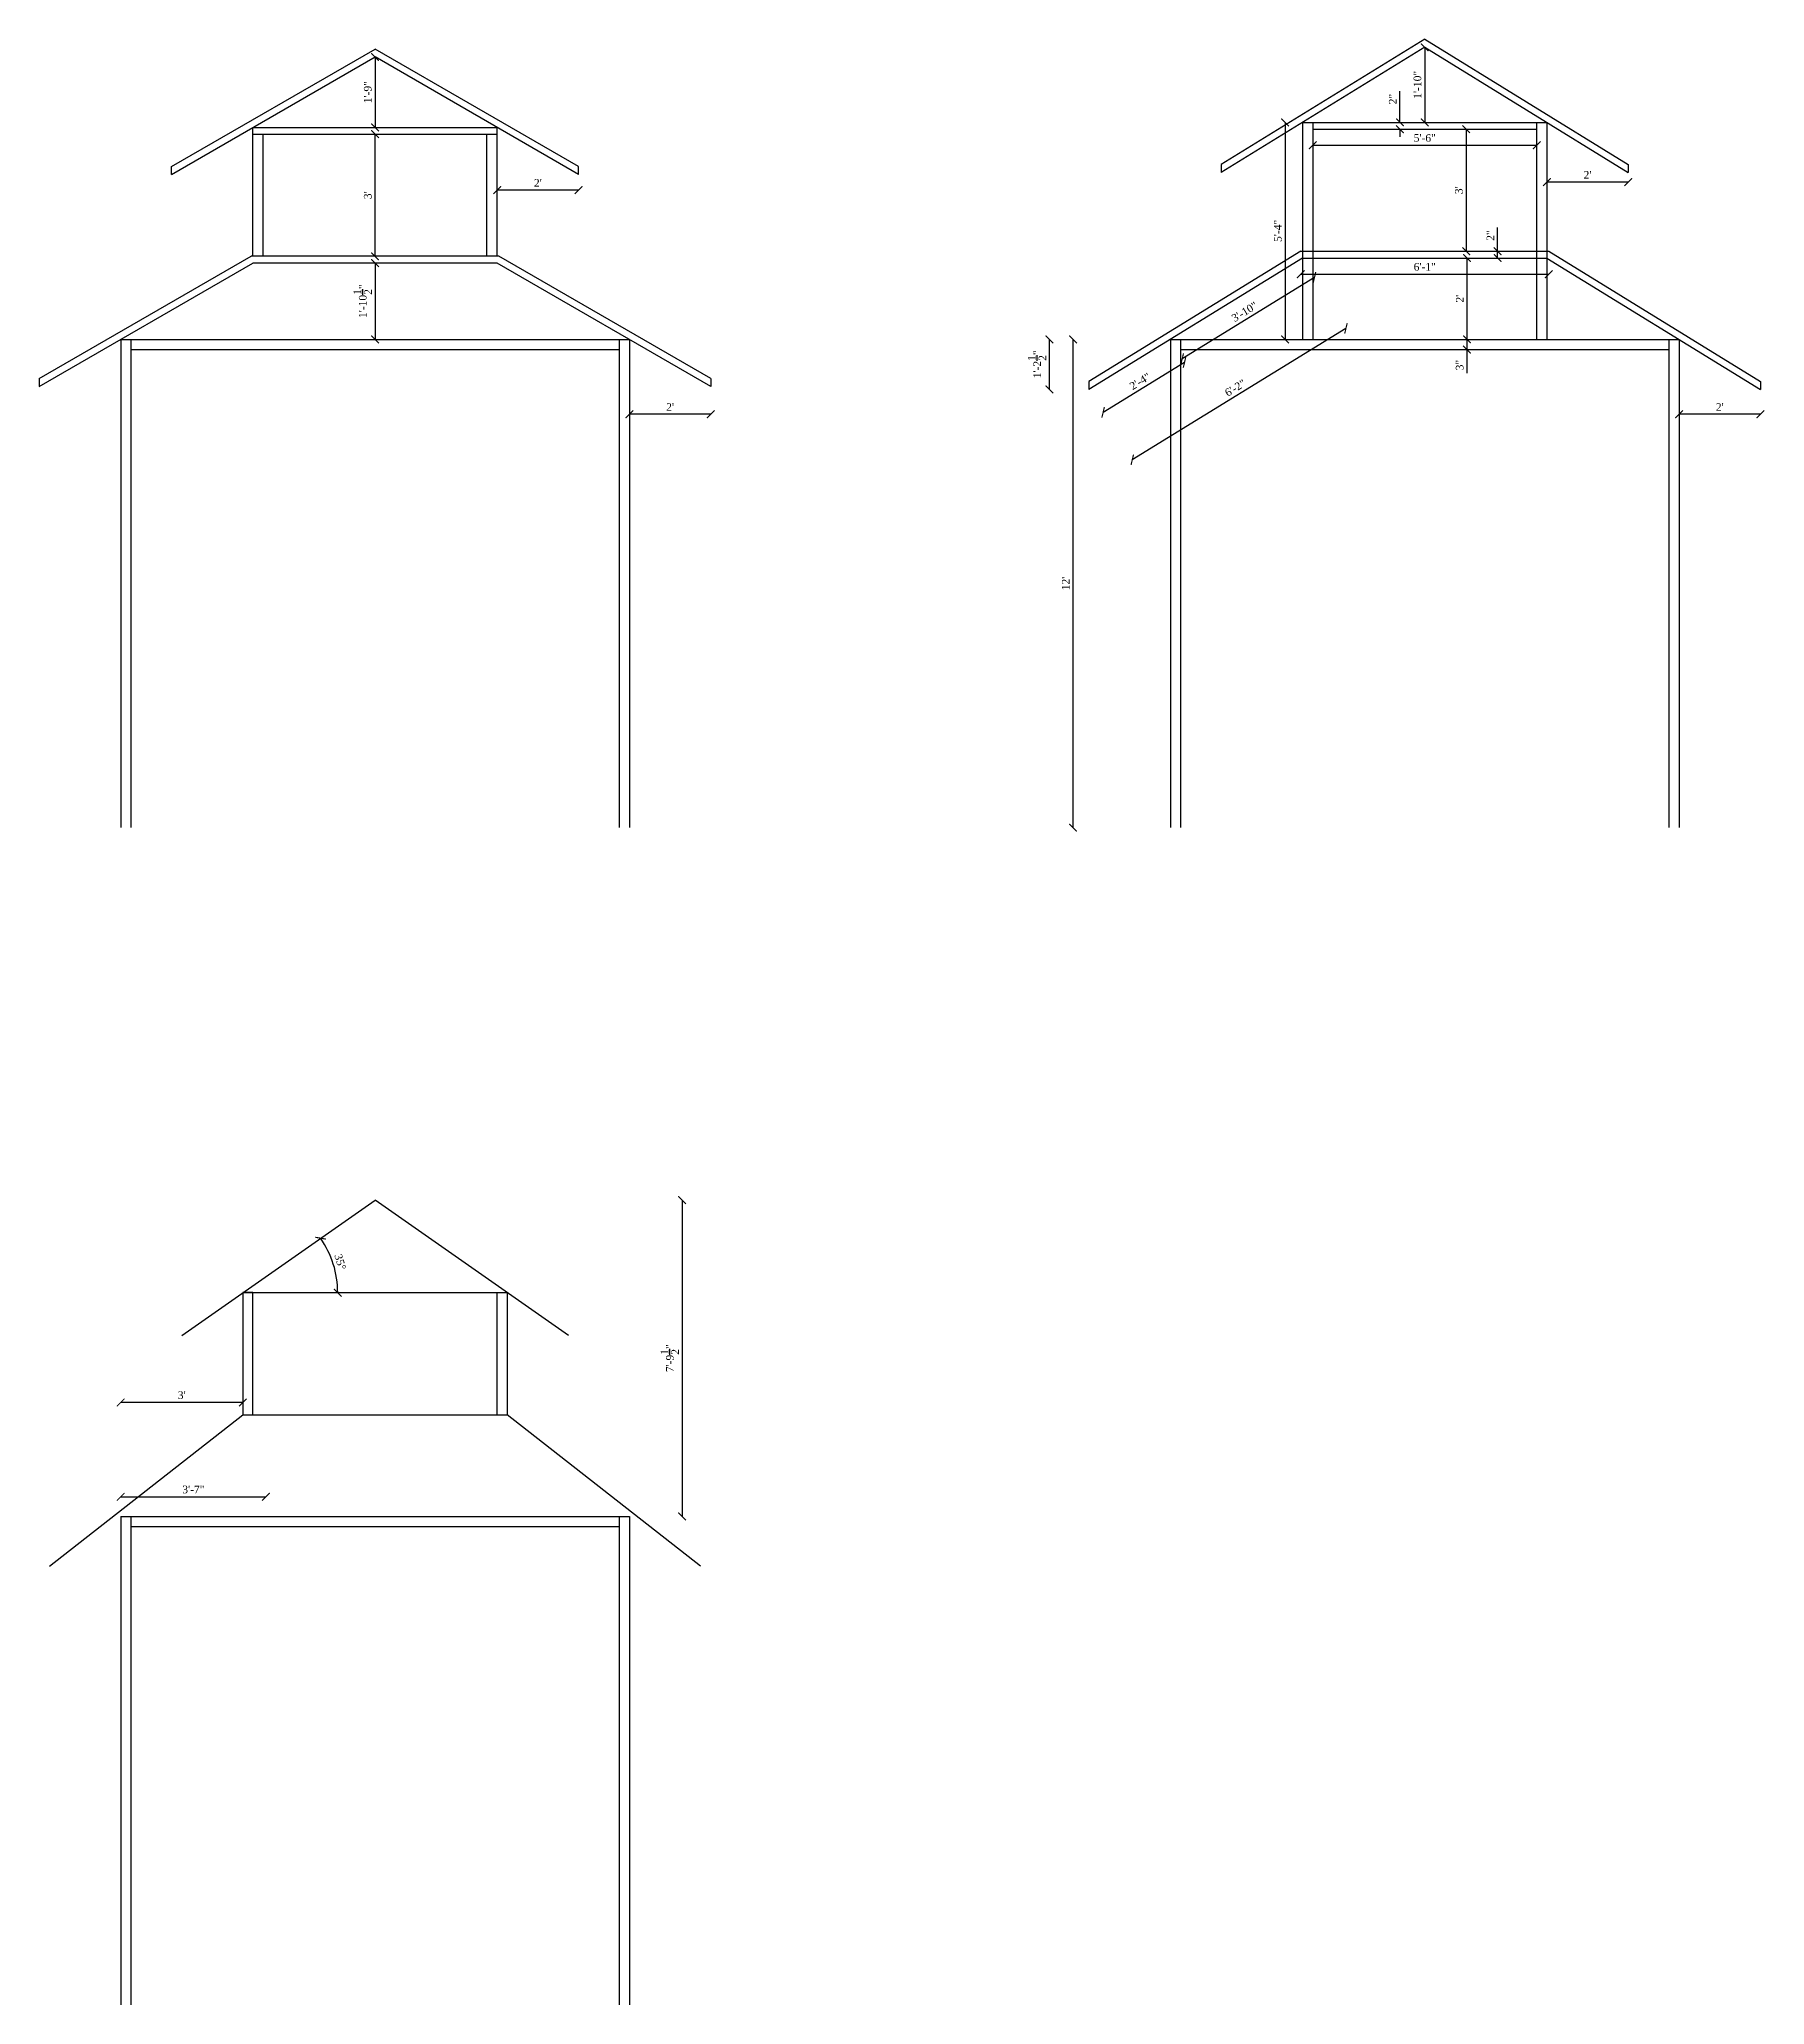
# Model space of a CAD drawing. Header units: inches. Extents: x 45643 to 70559, y -8725 to 1713.
# Drawn here: x 64431 to 64939, y -7545 to -6966 of the extents above; entities that cross this region are included whole.
import ezdxf

# ---------------------------------------------------------------- set-up
doc = ezdxf.new("R2010")
doc.units = ezdxf.units.IN
doc.header["$MEASUREMENT"] = 0
doc.layers.add('ELEVATION', color=6, linetype='Continuous', lineweight=30)
doc.styles.get("Standard").update_dxf_attribs({"font": 'times.ttf'})
doc.dimstyles.get("Standard").update_dxf_attribs({"dimtxt": 2.25, "dimasz": 2.25, "dimexe": 0.18, "dimexo": 0.0625, "dimgap": 1, "dimtad": 1, "dimdec": 1, "dimzin": 0, "dimdsep": 46, "dimlunit": 4, "dimtxsty": 'Standard', "dimblk": 'ARCHTICK', "dimcen": 0.09, "dimse1": 1, "dimse2": 1, "dimadec": 0, "dimazin": 0, "dimtfac": 1, "dimtdec": 1, "dimtofl": 0, "dimtmove": 0, "dimatfit": 3, "dimldrblk": 'ARCHTICK', "dimfxl": 1, "dimtolj": 1, "dimtzin": 0, "dimarcsym": 0})

msp = doc.modelspace()

# ---------------------------------------------------------------- blocks, each defined once
blk = doc.blocks.new('_ArchTick')
at = {"color": 0, "linetype": 'ByBlock', "const_width": 0.15}
blk.add_lwpolyline([(-0.5, -0.5), (0.5, 0.5)], dxfattribs=at)
blk = doc.blocks.new('*D1358')
at = {"layer": 'Defpoints', "color": 0, "transparency": 16777216}
for p in [(64604.65, -7067.9), (64628.65, -7067.9), (64604.65, -7076.11)]:
    blk.add_point(p, dxfattribs=at)
at = {"layer": 'ELEVATION', "color": 0, "lineweight": -2, "transparency": 16777216}
blk.add_line((64628.65, -7076.11), (64604.65, -7076.11), dxfattribs=at)
at = {"layer": 'ELEVATION', "color": 0, "lineweight": -2, "transparency": 16777216, "xscale": 2.25, "yscale": 2.25, "zscale": 2.25, "rotation": 180}
blk.add_blockref('_ArchTick', (64604.65, -7076.11), dxfattribs=at)
at = {"layer": 'ELEVATION', "color": 0, "lineweight": -2, "transparency": 16777216, "xscale": 2.25, "yscale": 2.25, "zscale": 2.25}
blk.add_blockref('_ArchTick', (64628.65, -7076.11), dxfattribs=at)
at = {"layer": 'ELEVATION', "color": 0, "transparency": 16777216, "insert": (64616.65, -7073.98), "char_height": 2.25, "attachment_point": 5}
blk.add_mtext("\\A1;2'", dxfattribs=at)
blk = doc.blocks.new('*D1359')
at = {"layer": 'Defpoints', "color": 0, "transparency": 16777216}
for p in [(64565.65, -7005.39), (64589.65, -7005.39), (64565.65, -7010.01)]:
    blk.add_point(p, dxfattribs=at)
at = {"layer": 'ELEVATION', "color": 0, "lineweight": -2, "transparency": 16777216}
blk.add_line((64589.65, -7010.01), (64565.65, -7010.01), dxfattribs=at)
at = {"layer": 'ELEVATION', "color": 0, "lineweight": -2, "transparency": 16777216, "xscale": 2.25, "yscale": 2.25, "zscale": 2.25, "rotation": 180}
blk.add_blockref('_ArchTick', (64565.65, -7010.01), dxfattribs=at)
at = {"layer": 'ELEVATION', "color": 0, "lineweight": -2, "transparency": 16777216, "xscale": 2.25, "yscale": 2.25, "zscale": 2.25}
blk.add_blockref('_ArchTick', (64589.65, -7010.01), dxfattribs=at)
at = {"layer": 'ELEVATION', "color": 0, "transparency": 16777216, "insert": (64577.65, -7007.88), "char_height": 2.25, "attachment_point": 5}
blk.add_mtext("\\A1;2'", dxfattribs=at)
blk = doc.blocks.new('*D1360')
at = {"layer": 'Defpoints', "color": 0, "transparency": 16777216}
for p in [(64529.65, -6993.53), (64562.65, -6993.53), (64562.65, -7029.53)]:
    blk.add_point(p, dxfattribs=at)
at = {"layer": 'ELEVATION', "color": 0, "lineweight": -2, "transparency": 16777216}
blk.add_line((64529.65, -7029.53), (64529.65, -6993.53), dxfattribs=at)
at = {"layer": 'ELEVATION', "color": 0, "lineweight": -2, "transparency": 16777216, "xscale": 2.25, "yscale": 2.25, "zscale": 2.25}
for p, rotation in [((64529.65, -6993.53), 90), ((64529.65, -7029.53), 270)]:
    blk.add_blockref('_ArchTick', p, dxfattribs=dict(at, rotation=rotation))
at = {"layer": 'ELEVATION', "color": 0, "transparency": 16777216, "insert": (64527.5, -7011.53), "char_height": 2.25, "attachment_point": 5, "rotation": 90}
blk.add_mtext("\\A1;3'", dxfattribs=at)
blk = doc.blocks.new('*D1361')
at = {"layer": 'Defpoints', "color": 0, "transparency": 16777216}
for p in [(64529.65, -6970.75), (64529.65, -6991.53), (64529.65, -6991.53)]:
    blk.add_point(p, dxfattribs=at)
at = {"layer": 'ELEVATION', "color": 0, "lineweight": -2, "transparency": 16777216}
blk.add_line((64529.65, -6970.75), (64529.65, -6991.53), dxfattribs=at)
at = {"layer": 'ELEVATION', "color": 0, "lineweight": -2, "transparency": 16777216, "xscale": 2.25, "yscale": 2.25, "zscale": 2.25}
for p, rotation in [((64529.65, -6970.75), 90), ((64529.65, -6991.53), 270)]:
    blk.add_blockref('_ArchTick', p, dxfattribs=dict(at, rotation=rotation))
at = {"layer": 'ELEVATION', "color": 0, "transparency": 16777216, "insert": (64527.5, -6981.14), "char_height": 2.25, "attachment_point": 5, "rotation": 90}
blk.add_mtext('\\A1;1\'-9"', dxfattribs=at)
blk = doc.blocks.new('*D1362')
at = {"layer": 'Defpoints', "color": 0, "transparency": 16777216}
for p in [(64565.65, -7031.53), (64529.65, -7054.05), (64565.65, -7054.05)]:
    blk.add_point(p, dxfattribs=at)
at = {"layer": 'ELEVATION', "color": 0, "lineweight": -2, "transparency": 16777216}
blk.add_line((64529.65, -7031.53), (64529.65, -7054.05), dxfattribs=at)
at = {"layer": 'ELEVATION', "color": 0, "lineweight": -2, "transparency": 16777216, "xscale": 2.25, "yscale": 2.25, "zscale": 2.25}
for p, rotation in [((64529.65, -7031.53), 90), ((64529.65, -7054.05), 270)]:
    blk.add_blockref('_ArchTick', p, dxfattribs=dict(at, rotation=rotation))
at = {"layer": 'ELEVATION', "color": 0, "transparency": 16777216, "insert": (64526.01, -7042.79), "char_height": 2.25, "attachment_point": 5, "rotation": 90}
blk.add_mtext('\\A1;1\'-10{\\H1x;\\S1/2;}"', dxfattribs=at)
blk = doc.blocks.new('*D1363')
at = {"layer": 'Defpoints', "color": 0, "transparency": 16777216}
for p in [(64914.17, -7067.9), (64938.17, -7067.9), (64914.17, -7076.11)]:
    blk.add_point(p, dxfattribs=at)
at = {"layer": 'ELEVATION', "color": 0, "lineweight": -2, "transparency": 16777216}
blk.add_line((64938.17, -7076.11), (64914.17, -7076.11), dxfattribs=at)
at = {"layer": 'ELEVATION', "color": 0, "lineweight": -2, "transparency": 16777216, "xscale": 2.25, "yscale": 2.25, "zscale": 2.25, "rotation": 180}
blk.add_blockref('_ArchTick', (64914.17, -7076.11), dxfattribs=at)
at = {"layer": 'ELEVATION', "color": 0, "lineweight": -2, "transparency": 16777216, "xscale": 2.25, "yscale": 2.25, "zscale": 2.25}
blk.add_blockref('_ArchTick', (64938.17, -7076.11), dxfattribs=at)
at = {"layer": 'ELEVATION', "color": 0, "transparency": 16777216, "insert": (64926.17, -7073.98), "char_height": 2.25, "attachment_point": 5}
blk.add_mtext("\\A1;2'", dxfattribs=at)
blk = doc.blocks.new('*D1364')
at = {"layer": 'Defpoints', "color": 0, "transparency": 16777216}
for p in [(64839.17, -6992.05), (64839.17, -7028.05), (64851.39, -7028.05)]:
    blk.add_point(p, dxfattribs=at)
at = {"layer": 'ELEVATION', "color": 0, "lineweight": -2, "transparency": 16777216}
blk.add_line((64851.39, -6992.05), (64851.39, -7028.05), dxfattribs=at)
at = {"layer": 'ELEVATION', "color": 0, "lineweight": -2, "transparency": 16777216, "xscale": 2.25, "yscale": 2.25, "zscale": 2.25}
for p, rotation in [((64851.39, -6992.05), 90), ((64851.39, -7028.05), 270)]:
    blk.add_blockref('_ArchTick', p, dxfattribs=dict(at, rotation=rotation))
at = {"layer": 'ELEVATION', "color": 0, "transparency": 16777216, "insert": (64849.24, -7010.05), "char_height": 2.25, "attachment_point": 5, "rotation": 90}
blk.add_mtext("\\A1;3'", dxfattribs=at)
blk = doc.blocks.new('*D1365')
at = {"layer": 'Defpoints', "color": 0, "transparency": 16777216}
for p in [(64839.17, -6967.89), (64839.17, -6990.05), (64839.17, -6990.05)]:
    blk.add_point(p, dxfattribs=at)
at = {"layer": 'ELEVATION', "color": 0, "lineweight": -2, "transparency": 16777216}
blk.add_line((64839.17, -6967.89), (64839.17, -6990.05), dxfattribs=at)
at = {"layer": 'ELEVATION', "color": 0, "lineweight": -2, "transparency": 16777216, "xscale": 2.25, "yscale": 2.25, "zscale": 2.25}
for p, rotation in [((64839.17, -6967.89), 90), ((64839.17, -6990.05), 270)]:
    blk.add_blockref('_ArchTick', p, dxfattribs=dict(at, rotation=rotation))
at = {"layer": 'ELEVATION', "color": 0, "transparency": 16777216, "insert": (64837.03, -6978.97), "char_height": 2.25, "attachment_point": 5, "rotation": 90}
blk.add_mtext('\\A1;1\'-10"', dxfattribs=at)
blk = doc.blocks.new('*D1366')
at = {"layer": 'Defpoints', "color": 0, "transparency": 16777216}
for p in [(64875.17, -7030.05), (64851.62, -7054.05), (64875.17, -7054.05)]:
    blk.add_point(p, dxfattribs=at)
at = {"layer": 'ELEVATION', "color": 0, "lineweight": -2, "transparency": 16777216}
blk.add_line((64851.62, -7030.05), (64851.62, -7054.05), dxfattribs=at)
at = {"layer": 'ELEVATION', "color": 0, "lineweight": -2, "transparency": 16777216, "xscale": 2.25, "yscale": 2.25, "zscale": 2.25}
for p, rotation in [((64851.62, -7030.05), 90), ((64851.62, -7054.05), 270)]:
    blk.add_blockref('_ArchTick', p, dxfattribs=dict(at, rotation=rotation))
at = {"layer": 'ELEVATION', "color": 0, "transparency": 16777216, "insert": (64849.5, -7042.05), "char_height": 2.25, "attachment_point": 5, "rotation": 90}
blk.add_mtext("\\A1;2'", dxfattribs=at)
blk = doc.blocks.new('*D1367')
at = {"layer": 'Defpoints', "color": 0, "transparency": 16777216}
for p in [(64860.67, -7028.05), (64875.17, -7028.05), (64875.17, -7030.05)]:
    blk.add_point(p, dxfattribs=at)
at = {"layer": 'ELEVATION', "color": 0, "lineweight": -2, "transparency": 16777216}
for p, q in [((64860.67, -7028.05), (64860.67, -7021.07)), ((64860.67, -7030.05), (64860.67, -7028.05))]:
    blk.add_line(p, q, dxfattribs=at)
at = {"layer": 'ELEVATION', "color": 0, "lineweight": -2, "transparency": 16777216, "xscale": 2.25, "yscale": 2.25, "zscale": 2.25}
for p, rotation in [((64860.67, -7028.05), 90), ((64860.67, -7030.05), 270)]:
    blk.add_blockref('_ArchTick', p, dxfattribs=dict(at, rotation=rotation))
at = {"layer": 'ELEVATION', "color": 0, "transparency": 16777216, "insert": (64858.54, -7023.43), "char_height": 2.25, "attachment_point": 5, "rotation": 90}
blk.add_mtext('\\A1;2"', dxfattribs=at)
blk = doc.blocks.new('*D1368')
at = {"layer": 'Defpoints', "color": 0, "transparency": 16777216}
for p in [(64831.86, -6990.05), (64839.17, -6990.05), (64839.17, -6992.05)]:
    blk.add_point(p, dxfattribs=at)
at = {"layer": 'ELEVATION', "color": 0, "lineweight": -2, "transparency": 16777216}
for p, q in [((64831.86, -6990.05), (64831.86, -6980.82)), ((64831.86, -6992.05), (64831.86, -6994.3))]:
    blk.add_line(p, q, dxfattribs=at)
at = {"layer": 'ELEVATION', "color": 0, "lineweight": -2, "transparency": 16777216, "xscale": 2.25, "yscale": 2.25, "zscale": 2.25}
for p, rotation in [((64831.86, -6990.05), 270), ((64831.86, -6992.05), 90)]:
    blk.add_blockref('_ArchTick', p, dxfattribs=dict(at, rotation=rotation))
at = {"layer": 'ELEVATION', "color": 0, "transparency": 16777216, "insert": (64829.73, -6983.18), "char_height": 2.25, "attachment_point": 5, "rotation": 90}
blk.add_mtext('\\A1;2"', dxfattribs=at)
blk = doc.blocks.new('*D1369')
at = {"layer": 'Defpoints', "color": 0, "transparency": 16777216}
for p in [(64764.17, -7054.05), (64735.45, -7198.05), (64764.17, -7198.05)]:
    blk.add_point(p, dxfattribs=at)
at = {"layer": 'ELEVATION', "color": 0, "lineweight": -2, "transparency": 16777216}
blk.add_line((64735.45, -7054.05), (64735.45, -7198.05), dxfattribs=at)
at = {"layer": 'ELEVATION', "color": 0, "lineweight": -2, "transparency": 16777216, "xscale": 2.25, "yscale": 2.25, "zscale": 2.25}
for p, rotation in [((64735.45, -7054.05), 90), ((64735.45, -7198.05), 270)]:
    blk.add_blockref('_ArchTick', p, dxfattribs=dict(at, rotation=rotation))
at = {"layer": 'ELEVATION', "color": 0, "transparency": 16777216, "insert": (64733.32, -7126.05), "char_height": 2.25, "attachment_point": 5, "rotation": 90}
blk.add_mtext("\\A1;12'", dxfattribs=at)
blk = doc.blocks.new('*D1370')
at = {"layer": 'Defpoints', "color": 0, "transparency": 16777216}
for p in [(64802.61, -7028.05), (64875.74, -7028.05), (64875.74, -7034.8)]:
    blk.add_point(p, dxfattribs=at)
at = {"layer": 'ELEVATION', "color": 0, "lineweight": -2, "transparency": 16777216}
blk.add_line((64802.61, -7034.8), (64875.74, -7034.8), dxfattribs=at)
at = {"layer": 'ELEVATION', "color": 0, "lineweight": -2, "transparency": 16777216, "xscale": 2.25, "yscale": 2.25, "zscale": 2.25, "rotation": 180}
blk.add_blockref('_ArchTick', (64802.61, -7034.8), dxfattribs=at)
at = {"layer": 'ELEVATION', "color": 0, "lineweight": -2, "transparency": 16777216, "xscale": 2.25, "yscale": 2.25, "zscale": 2.25}
blk.add_blockref('_ArchTick', (64875.74, -7034.8), dxfattribs=at)
at = {"layer": 'ELEVATION', "color": 0, "transparency": 16777216, "insert": (64839.17, -7032.66), "char_height": 2.25, "attachment_point": 5}
blk.add_mtext('\\A1;6\'-1"', dxfattribs=at)
blk = doc.blocks.new('*D1371')
at = {"layer": 'Defpoints', "color": 0, "transparency": 16777216}
for p in [(64803.17, -6990.05), (64797.99, -7054.05), (64803.17, -7054.05)]:
    blk.add_point(p, dxfattribs=at)
at = {"layer": 'ELEVATION', "color": 0, "lineweight": -2, "transparency": 16777216}
blk.add_line((64797.99, -6990.05), (64797.99, -7054.05), dxfattribs=at)
at = {"layer": 'ELEVATION', "color": 0, "lineweight": -2, "transparency": 16777216, "xscale": 2.25, "yscale": 2.25, "zscale": 2.25}
for p, rotation in [((64797.99, -6990.05), 90), ((64797.99, -7054.05), 270)]:
    blk.add_blockref('_ArchTick', p, dxfattribs=dict(at, rotation=rotation))
at = {"layer": 'ELEVATION', "color": 0, "transparency": 16777216, "insert": (64795.85, -7022.05), "char_height": 2.25, "attachment_point": 5, "rotation": 90}
blk.add_mtext('\\A1;5\'-4"', dxfattribs=at)
blk = doc.blocks.new('*D1372')
at = {"layer": 'Defpoints', "color": 0, "transparency": 16777216}
for p in [(64875.17, -7004.82), (64875.17, -7007.66), (64899.17, -7004.82)]:
    blk.add_point(p, dxfattribs=at)
at = {"layer": 'ELEVATION', "color": 0, "lineweight": -2, "transparency": 16777216}
blk.add_line((64899.17, -7007.66), (64875.17, -7007.66), dxfattribs=at)
at = {"layer": 'ELEVATION', "color": 0, "lineweight": -2, "transparency": 16777216, "xscale": 2.25, "yscale": 2.25, "zscale": 2.25, "rotation": 180}
blk.add_blockref('_ArchTick', (64875.17, -7007.66), dxfattribs=at)
at = {"layer": 'ELEVATION', "color": 0, "lineweight": -2, "transparency": 16777216, "xscale": 2.25, "yscale": 2.25, "zscale": 2.25}
blk.add_blockref('_ArchTick', (64899.17, -7007.66), dxfattribs=at)
at = {"layer": 'ELEVATION', "color": 0, "transparency": 16777216, "insert": (64887.17, -7005.53), "char_height": 2.25, "attachment_point": 5}
blk.add_mtext("\\A1;2'", dxfattribs=at)
blk = doc.blocks.new('*D1373')
at = {"layer": 'Defpoints', "color": 0, "transparency": 16777216}
for p in [(64806.17, -7054.05), (64806.17, -7057.05), (64851.62, -7057.05)]:
    blk.add_point(p, dxfattribs=at)
at = {"layer": 'ELEVATION', "color": 0, "lineweight": -2, "transparency": 16777216}
for p, q in [((64851.62, -7054.05), (64851.62, -7057.05)), ((64851.62, -7057.05), (64851.62, -7063.96))]:
    blk.add_line(p, q, dxfattribs=at)
at = {"layer": 'ELEVATION', "color": 0, "lineweight": -2, "transparency": 16777216, "xscale": 2.25, "yscale": 2.25, "zscale": 2.25}
for p, rotation in [((64851.62, -7054.05), 90), ((64851.62, -7057.05), 270)]:
    blk.add_blockref('_ArchTick', p, dxfattribs=dict(at, rotation=rotation))
at = {"layer": 'ELEVATION', "color": 0, "transparency": 16777216, "insert": (64849.48, -7061.63), "char_height": 2.25, "attachment_point": 5, "rotation": 90}
blk.add_mtext('\\A1;3"', dxfattribs=at)
blk = doc.blocks.new('*D1374')
at = {"layer": 'Defpoints', "color": 0, "transparency": 16777216}
for p in [(64806.17, -6992.05), (64872.17, -6992.05), (64872.17, -6996.79)]:
    blk.add_point(p, dxfattribs=at)
at = {"layer": 'ELEVATION', "color": 0, "lineweight": -2, "transparency": 16777216}
blk.add_line((64806.17, -6996.79), (64872.17, -6996.79), dxfattribs=at)
at = {"layer": 'ELEVATION', "color": 0, "lineweight": -2, "transparency": 16777216, "xscale": 2.25, "yscale": 2.25, "zscale": 2.25, "rotation": 180}
blk.add_blockref('_ArchTick', (64806.17, -6996.79), dxfattribs=at)
at = {"layer": 'ELEVATION', "color": 0, "lineweight": -2, "transparency": 16777216, "xscale": 2.25, "yscale": 2.25, "zscale": 2.25}
blk.add_blockref('_ArchTick', (64872.17, -6996.79), dxfattribs=at)
at = {"layer": 'ELEVATION', "color": 0, "transparency": 16777216, "insert": (64839.17, -6994.65), "char_height": 2.25, "attachment_point": 5}
blk.add_mtext('\\A1;5\'-6"', dxfattribs=at)
blk = doc.blocks.new('*D1376')
at = {"layer": 'Defpoints', "color": 0, "transparency": 16777216}
for p in [(64803.17, -7030.05), (64806.67, -7035.73), (64764.17, -7054.05)]:
    blk.add_point(p, dxfattribs=at)
at = {"layer": 'ELEVATION', "color": 0, "lineweight": -2, "transparency": 16777216}
blk.add_line((64767.67, -7059.73), (64806.67, -7035.73), dxfattribs=at)
at = {"layer": 'ELEVATION', "color": 0, "lineweight": -2, "transparency": 16777216, "xscale": 2.25, "yscale": 2.25, "zscale": 2.25}
for p, rotation in [((64806.67, -7035.73), 31.60750224623832), ((64767.67, -7059.73), 211.6075022462383)]:
    blk.add_blockref('_ArchTick', p, dxfattribs=dict(at, rotation=rotation))
at = {"layer": 'ELEVATION', "color": 0, "transparency": 16777216, "insert": (64786.04, -7045.9), "char_height": 2.25, "attachment_point": 5, "rotation": 31.6075}
blk.add_mtext('\\A1;3\'-10"', dxfattribs=at)
blk = doc.blocks.new('*D1377')
at = {"layer": 'Defpoints', "color": 0, "transparency": 16777216}
for p in [(64728.51, -7054.05), (64764.17, -7054.05), (64740.17, -7068.78)]:
    blk.add_point(p, dxfattribs=at)
at = {"layer": 'ELEVATION', "color": 0, "lineweight": -2, "transparency": 16777216}
blk.add_line((64728.51, -7068.78), (64728.51, -7054.05), dxfattribs=at)
at = {"layer": 'ELEVATION', "color": 0, "lineweight": -2, "transparency": 16777216, "xscale": 2.25, "yscale": 2.25, "zscale": 2.25}
for p, rotation in [((64728.51, -7054.05), 90), ((64728.51, -7068.78), 270)]:
    blk.add_blockref('_ArchTick', p, dxfattribs=dict(at, rotation=rotation))
at = {"layer": 'ELEVATION', "color": 0, "transparency": 16777216, "insert": (64724.89, -7061.41), "char_height": 2.25, "attachment_point": 5, "rotation": 90}
blk.add_mtext('\\A1;1\'-2{\\H1x;\\S1/2;}"', dxfattribs=at)
blk = doc.blocks.new('*D1378')
at = {"layer": 'Defpoints', "color": 0, "transparency": 16777216}
for p in [(64764.17, -7054.05), (64740.17, -7068.78), (64744.34, -7075.57)]:
    blk.add_point(p, dxfattribs=at)
at = {"layer": 'ELEVATION', "color": 0, "lineweight": -2, "transparency": 16777216}
blk.add_line((64768.34, -7060.84), (64744.34, -7075.57), dxfattribs=at)
at = {"layer": 'ELEVATION', "color": 0, "lineweight": -2, "transparency": 16777216, "xscale": 2.25, "yscale": 2.25, "zscale": 2.25}
for p, rotation in [((64768.34, -7060.84), 31.53999359177676), ((64744.34, -7075.57), 211.5399935917767)]:
    blk.add_blockref('_ArchTick', p, dxfattribs=dict(at, rotation=rotation))
at = {"layer": 'ELEVATION', "color": 0, "transparency": 16777216, "insert": (64755.23, -7066.4), "char_height": 2.25, "attachment_point": 5, "rotation": 31.53999}
blk.add_mtext('\\A1;2\'-4"', dxfattribs=at)
blk = doc.blocks.new('*D1379')
at = {"layer": 'Defpoints', "color": 0, "transparency": 16777216}
for p in [(64803.17, -7030.05), (64740.17, -7068.82), (64752.94, -7089.56)]:
    blk.add_point(p, dxfattribs=at)
at = {"layer": 'ELEVATION', "color": 0, "lineweight": -2, "transparency": 16777216}
blk.add_line((64815.94, -7050.79), (64752.94, -7089.56), dxfattribs=at)
at = {"layer": 'ELEVATION', "color": 0, "lineweight": -2, "transparency": 16777216, "xscale": 2.25, "yscale": 2.25, "zscale": 2.25}
for p, rotation in [((64815.94, -7050.79), 31.60750224623855), ((64752.94, -7089.56), 211.6075022462386)]:
    blk.add_blockref('_ArchTick', p, dxfattribs=dict(at, rotation=rotation))
at = {"layer": 'ELEVATION', "color": 0, "transparency": 16777216, "insert": (64783.31, -7068.35), "char_height": 2.25, "attachment_point": 5, "rotation": 31.6075}
blk.add_mtext('\\A1;6\'-2"', dxfattribs=at)
blk = doc.blocks.new('*D1354')
at = {"layer": 'Defpoints', "color": 0, "transparency": 16777216}
for p in [(64529.65, -7307.88), (64518.06, -7329.53), (64490.65, -7335.19), (64568.65, -7335.19), (64472.65, -7347.79)]:
    blk.add_point(p, dxfattribs=at)
at = {"layer": 'ELEVATION', "color": 0, "lineweight": -2, "transparency": 16777216}
blk.add_arc((64490.65, -7335.19), 27.99, 360, 35, dxfattribs=at)
at = {"layer": 'ELEVATION', "color": 0, "lineweight": -2, "transparency": 16777216, "xscale": 2.25, "yscale": 2.25, "zscale": 2.25}
for p, rotation in [((64513.58, -7319.13), 125.0000000000028), ((64518.64, -7335.19), 269.9999999999996)]:
    blk.add_blockref('_ArchTick', p, dxfattribs=dict(at, rotation=rotation))
at = {"layer": 'ELEVATION', "color": 0, "transparency": 16777216, "insert": (64519.39, -7326.13), "char_height": 2.25, "attachment_point": 5, "rotation": 287.5}
blk.add_mtext('\\A1;35°', dxfattribs=at)
blk = doc.blocks.new('*D1355')
at = {"layer": 'Defpoints', "color": 0, "transparency": 16777216}
for p in [(64497.49, -7395.4), (64454.65, -7401.19), (64497.49, -7401.19)]:
    blk.add_point(p, dxfattribs=at)
at = {"layer": 'ELEVATION', "color": 0, "lineweight": -2, "transparency": 16777216}
blk.add_line((64454.65, -7395.4), (64497.49, -7395.4), dxfattribs=at)
at = {"layer": 'ELEVATION', "color": 0, "lineweight": -2, "transparency": 16777216, "xscale": 2.25, "yscale": 2.25, "zscale": 2.25, "rotation": 180}
blk.add_blockref('_ArchTick', (64454.65, -7395.4), dxfattribs=at)
at = {"layer": 'ELEVATION', "color": 0, "lineweight": -2, "transparency": 16777216, "xscale": 2.25, "yscale": 2.25, "zscale": 2.25}
blk.add_blockref('_ArchTick', (64497.49, -7395.4), dxfattribs=at)
at = {"layer": 'ELEVATION', "color": 0, "transparency": 16777216, "insert": (64476.07, -7393.25), "char_height": 2.25, "attachment_point": 5}
blk.add_mtext('\\A1;3\'-7"', dxfattribs=at)
blk = doc.blocks.new('*D1356')
at = {"layer": 'Defpoints', "color": 0, "transparency": 16777216}
for p in [(64454.65, -7367.57), (64490.65, -7371.19), (64454.65, -7401.19)]:
    blk.add_point(p, dxfattribs=at)
at = {"layer": 'ELEVATION', "color": 0, "lineweight": -2, "transparency": 16777216}
blk.add_line((64490.65, -7367.57), (64454.65, -7367.57), dxfattribs=at)
at = {"layer": 'ELEVATION', "color": 0, "lineweight": -2, "transparency": 16777216, "xscale": 2.25, "yscale": 2.25, "zscale": 2.25, "rotation": 180}
blk.add_blockref('_ArchTick', (64454.65, -7367.57), dxfattribs=at)
at = {"layer": 'ELEVATION', "color": 0, "lineweight": -2, "transparency": 16777216, "xscale": 2.25, "yscale": 2.25, "zscale": 2.25}
blk.add_blockref('_ArchTick', (64490.65, -7367.57), dxfattribs=at)
at = {"layer": 'ELEVATION', "color": 0, "transparency": 16777216, "insert": (64472.65, -7365.43), "char_height": 2.25, "attachment_point": 5}
blk.add_mtext("\\A1;3'", dxfattribs=at)
blk = doc.blocks.new('*D1357')
at = {"layer": 'Defpoints', "color": 0, "transparency": 16777216}
for p in [(64529.65, -7307.88), (64529.65, -7401.19), (64620.21, -7401.19)]:
    blk.add_point(p, dxfattribs=at)
at = {"layer": 'ELEVATION', "color": 0, "lineweight": -2, "transparency": 16777216}
blk.add_line((64620.21, -7307.88), (64620.21, -7401.19), dxfattribs=at)
at = {"layer": 'ELEVATION', "color": 0, "lineweight": -2, "transparency": 16777216, "xscale": 2.25, "yscale": 2.25, "zscale": 2.25}
for p, rotation in [((64620.21, -7307.88), 90), ((64620.21, -7401.19), 270)]:
    blk.add_blockref('_ArchTick', p, dxfattribs=dict(at, rotation=rotation))
at = {"layer": 'ELEVATION', "color": 0, "transparency": 16777216, "insert": (64616.57, -7354.53), "char_height": 2.25, "attachment_point": 5, "rotation": 90}
blk.add_mtext('\\A1;7\'-9{\\H1x;\\S1/2;}"', dxfattribs=at)

# ---------------------------------------------------------------- dimensions: what is measured, and where the dimension line sits
at = {"layer": 'ELEVATION'}
for base, p1, p2, picture, middle in [((64839.171, -6990.047), (64839.171, -6967.893), (64839.171, -6990.047), '*D1365', (64837.027, -6978.97)), ((64529.647, -6991.53), (64529.647, -6970.746), (64529.647, -6991.53), '*D1361', (64527.499, -6981.138)), ((64831.859, -6990.047), (64839.171, -6992.047), (64839.171, -6990.047), '*D1368', (64829.734, -6983.184)), ((64797.993, -7054.047), (64803.171, -6990.047), (64803.171, -7054.047), '*D1371', (64795.848, -7022.047)), ((64529.647, -6993.53), (64562.647, -7029.53), (64562.647, -6993.53), '*D1360', (64527.502, -7011.53)), ((64851.388, -7028.047), (64839.171, -6992.047), (64839.171, -7028.047), '*D1364', (64849.244, -7010.047)), ((64860.665, -7028.047), (64875.171, -7030.047), (64875.171, -7028.047), '*D1367', (64858.54, -7023.434)), ((64529.647, -7054.047), (64565.647, -7031.53), (64565.647, -7054.047), '*D1362', (64526.007, -7042.788)), ((64851.624, -7054.047), (64875.171, -7030.047), (64875.171, -7054.047), '*D1366', (64849.499, -7042.047)), ((64728.511, -7054.047), (64740.171, -7068.777), (64764.171, -7054.047), '*D1377', (64724.89, -7061.412)), ((64735.447, -7198.047), (64764.171, -7054.047), (64764.171, -7198.047), '*D1369', (64733.322, -7126.047)), ((64851.624, -7057.047), (64806.171, -7054.047), (64806.171, -7057.047), '*D1373', (64849.48, -7061.628)), ((64620.213, -7401.189), (64529.647, -7307.881), (64529.647, -7401.189), '*D1357', (64616.571, -7354.535))]:
    dim = msp.add_linear_dim(base=base, p1=p1, p2=p2, angle=90, dimstyle='Standard', dxfattribs=at)
    dim.commit()
    dim.dimension.update_dxf_attribs({"geometry": picture, "text_midpoint": middle})
for base, p1, p2, picture, middle in [((64872.171, -6996.793), (64806.171, -6992.047), (64872.171, -6992.047), '*D1374', (64839.171, -6994.649)), ((64565.647, -7010.009), (64589.647, -7005.387), (64565.647, -7005.387), '*D1359', (64577.647, -7007.884)), ((64875.171, -7007.655), (64899.171, -7004.816), (64875.171, -7004.816), '*D1372', (64887.171, -7005.53)), ((64875.738, -7034.804), (64802.605, -7028.047), (64875.738, -7028.047), '*D1370', (64839.171, -7032.66)), ((64604.647, -7076.107), (64628.647, -7067.903), (64604.647, -7067.903), '*D1358', (64616.647, -7073.982)), ((64914.171, -7076.107), (64938.171, -7067.903), (64914.171, -7067.903), '*D1363', (64926.171, -7073.982)), ((64454.647, -7367.571), (64490.647, -7371.189), (64454.647, -7401.189), '*D1356', (64472.647, -7365.426)), ((64497.491, -7395.395), (64454.647, -7401.189), (64497.491, -7401.189), '*D1355', (64476.069, -7393.248))]:
    dim = msp.add_linear_dim(base=base, p1=p1, p2=p2, dimstyle='Standard', dxfattribs=at)
    dim.commit()
    dim.dimension.update_dxf_attribs({"geometry": picture, "text_midpoint": middle})
for p1, p2, distance, picture, middle in [((64803.171, -7030.047), (64740.171, -7068.816), 24.354, '*D1379', (64783.312, -7068.347)), ((64764.171, -7054.047), (64803.171, -7030.047), -6.667, '*D1376', (64786.042, -7045.899)), ((64764.171, -7054.047), (64740.171, -7068.777), 7.972, '*D1378', (64755.23, -7066.395))]:
    dim = msp.add_aligned_dim(p1=p1, p2=p2, distance=distance, dimstyle='Standard', dxfattribs=at)
    dim.commit()
    dim.dimension.update_dxf_attribs({"geometry": picture, "text_midpoint": middle})
dim = msp.add_angular_dim_2l(base=(64518.06, -7329.528), line1=((64472.647, -7347.793), (64529.647, -7307.881)), line2=((64490.647, -7335.189), (64568.647, -7335.189)), dimstyle='Standard', dxfattribs=at)
dim.commit()
dim.dimension.update_dxf_attribs({"geometry": '*D1354', "text_midpoint": (64519.388, -7326.127)})

# ---------------------------------------------------------------- linework, layer by layer
at = {"layer": 'ELEVATION'}
for p, q in [((64839.171, -6965.545), (64779.171, -7002.468)), ((64839.171, -6965.545), (64899.171, -7002.468)), ((64469.647, -7003.077), (64529.647, -6968.436)), ((64469.647, -7005.387), (64529.647, -6970.746)), ((64589.647, -7003.077), (64529.647, -6968.436)), ((64589.647, -7005.387), (64529.647, -6970.746)), ((64839.171, -6967.893), (64779.171, -7004.816)), ((64839.171, -6967.893), (64899.171, -7004.816)), ((64803.171, -6990.047), (64803.171, -7054.047)), ((64803.171, -6990.047), (64875.171, -6990.047)), ((64806.171, -6990.047), (64806.171, -7054.047)), ((64872.171, -6990.047), (64872.171, -7054.047)), ((64875.171, -6990.047), (64875.171, -7054.047)), ((64493.647, -7029.53), (64493.647, -6991.53)), ((64493.647, -6991.53), (64565.647, -6991.53)), ((64493.647, -6993.53), (64565.647, -6993.53)), ((64496.647, -7029.53), (64496.647, -6993.53)), ((64562.647, -7029.53), (64562.647, -6993.53)), ((64565.647, -7029.53), (64565.647, -6991.53)), ((64806.171, -6992.047), (64872.171, -6992.047)), ((64469.647, -7005.387), (64469.647, -7003.077)), ((64589.647, -7005.387), (64589.647, -7003.077)), ((64779.171, -7002.468), (64779.171, -7004.816)), ((64899.171, -7002.468), (64899.171, -7004.816)), ((64430.647, -7065.594), (64493.111, -7029.53)), ((64566.183, -7029.53), (64493.111, -7029.53)), ((64628.647, -7065.594), (64566.183, -7029.53)), ((64802.605, -7028.047), (64740.171, -7066.468)), ((64803.171, -7030.047), (64740.171, -7068.816)), ((64802.605, -7028.047), (64875.738, -7028.047)), ((64803.171, -7030.047), (64875.171, -7030.047)), ((64875.171, -7030.047), (64938.171, -7068.816)), ((64875.738, -7028.047), (64938.171, -7066.468)), ((64430.647, -7067.903), (64493.647, -7031.53)), ((64565.647, -7031.53), (64493.647, -7031.53)), ((64628.647, -7067.903), (64565.647, -7031.53)), ((64454.647, -7054.047), (64604.647, -7054.047)), ((64454.647, -7054.047), (64454.647, -7198.047)), ((64457.647, -7054.047), (64457.647, -7198.047)), ((64601.647, -7054.047), (64601.647, -7198.047)), ((64604.647, -7054.047), (64604.647, -7198.047)), ((64764.171, -7054.047), (64914.171, -7054.047)), ((64764.171, -7054.047), (64764.171, -7198.047)), ((64767.171, -7054.047), (64767.171, -7198.047)), ((64911.171, -7054.047), (64911.171, -7198.047)), ((64914.171, -7054.047), (64914.171, -7198.047)), ((64457.647, -7057.047), (64601.647, -7057.047)), ((64767.171, -7057.047), (64911.171, -7057.047)), ((64430.647, -7065.594), (64430.647, -7067.903)), ((64628.647, -7065.594), (64628.647, -7067.903)), ((64740.171, -7066.468), (64740.171, -7068.777)), ((64938.171, -7066.468), (64938.171, -7068.777)), ((64472.647, -7347.793), (64529.647, -7307.881)), ((64586.647, -7347.793), (64529.647, -7307.881)), ((64493.647, -7335.189), (64490.647, -7335.189)), ((64490.647, -7335.189), (64490.647, -7371.189)), ((64490.647, -7335.189), (64568.647, -7335.189)), ((64493.647, -7371.189), (64493.647, -7335.189)), ((64565.647, -7371.189), (64565.647, -7335.189)), ((64565.647, -7335.189), (64568.647, -7335.189)), ((64568.647, -7335.189), (64568.647, -7371.189)), ((64433.647, -7415.893), (64490.647, -7371.189)), ((64490.647, -7371.189), (64568.647, -7371.189)), ((64625.647, -7415.893), (64568.647, -7371.189)), ((64454.647, -7401.189), (64604.647, -7401.189)), ((64454.647, -7401.189), (64454.647, -7545.189)), ((64457.647, -7401.189), (64457.647, -7545.189)), ((64601.647, -7401.189), (64601.647, -7545.189)), ((64604.647, -7401.189), (64604.647, -7545.189)), ((64457.647, -7404.189), (64601.647, -7404.189))]:
    msp.add_line(p, q, dxfattribs=at)

msp.set_redraw_order([(e.dxf.handle, doc.entitydb.next_handle()) for e in msp.query("TEXT MTEXT ATTDEF DIMENSION ARC_DIMENSION")])  # texts and dimensions are drawn at this point

doc.saveas('drawing.dxf')
